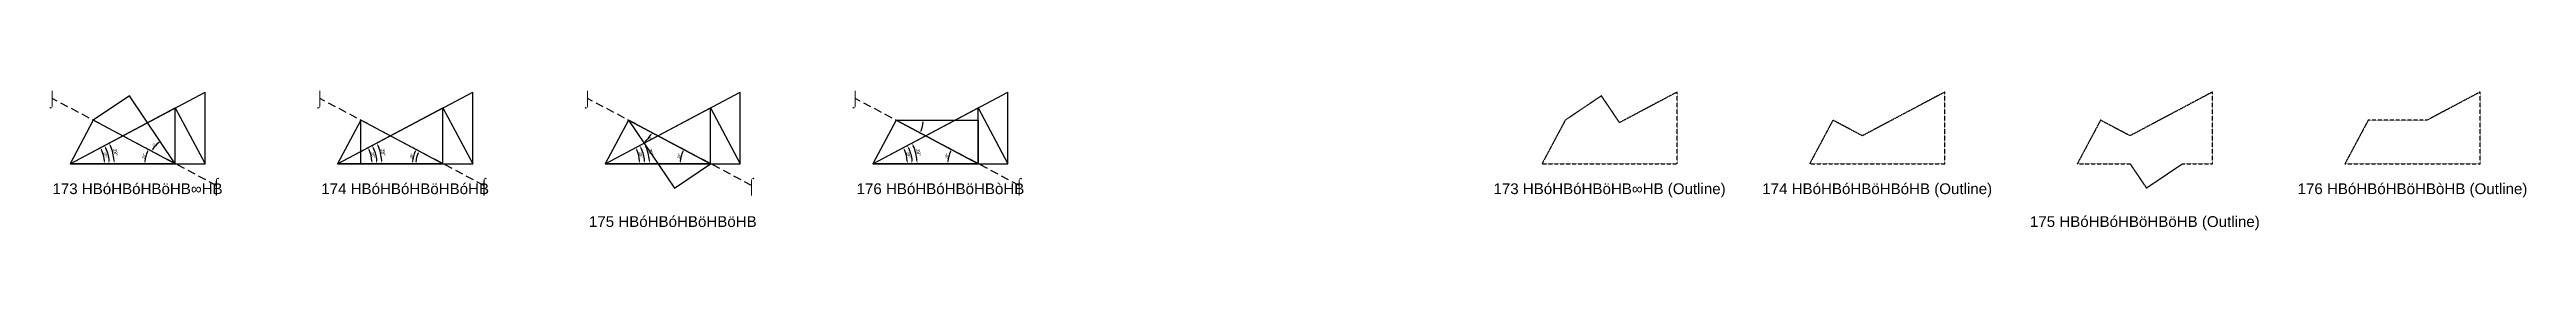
# Model space of a CAD drawing. Header units: millimetres. Extents: x 123348 to 671342, y -3335564 to 24518.
# Drawn here: x 247554 to 522692, y -1744938 to -1729402 of the extents above; entities that cross this region are included whole.
import ezdxf
from ezdxf.enums import TextEntityAlignment as Align

# ---------------------------------------------------------------- set-up
doc = ezdxf.new("R2010")
doc.units = ezdxf.units.MM
doc.header["$PDMODE"] = 35
doc.linetypes.add('DASHED', pattern=[19.05, 12.7, -6.35])
for name, color, linetype in [('BASE', 170, 'Continuous'), ('HYPOTENUSE', 20, 'Continuous'), ('PERPENDICULAR', 90, 'Continuous')]:
    doc.layers.add(name, color=color, linetype=linetype)
doc.styles.add('Arial', font='arial.ttf')
doc.dimstyles.new('ISO-25', dxfattribs={"dimtxt": 250, "dimasz": 100, "dimexe": 1.25, "dimexo": 0.625, "dimgap": 100, "dimtad": 1, "dimdec": 0, "dimtxsty": 'Arial', "dimcen": 2.5, "dimadec": 0, "dimazin": 0, "dimtfac": 1, "dimtdec": 0, "dimtmove": 0, "dimatfit": 3, "dimfxl": 1, "dimarcsym": 0})

# ---------------------------------------------------------------- blocks, each defined once
blk = doc.blocks.new('*D2')
at = {"color": 0, "lineweight": -2, "ltscale": 100, "transparency": 16777216}
blk.add_arc((0, 0), 4906, 4.08845, 23.91155, dxfattribs=at)
at = {"color": 0, "ltscale": 100, "transparency": 16777216}
for points in [[(4432, 1963), (4537, 2014), (4332, 2303)], [(4952, 352), (4835, 348), (4906, 0)]]:
    blk.add_solid(points, dxfattribs=at)
at = {"layer": 'Defpoints', "color": 0, "ltscale": 100, "transparency": 16777216}
for p in [(15000, 7976), (0, 0), (0, 0), (4841, 796), (15000, 0)]:
    blk.add_point(p, dxfattribs=at)
at = {"color": 0, "ltscale": 100, "transparency": 16777216, "insert": (5055, 1260), "char_height": 400, "attachment_point": 5, "rotation": 284, "style": 'Arial'}
blk.add_mtext('28°', dxfattribs=at)
blk = doc.blocks.new('GTN')
at = {"layer": 'BASE'}
blk.add_line((0, 0), (15000, 0), dxfattribs=at)
at = {"layer": 'HYPOTENUSE'}
blk.add_line((0, 0), (15000, 7975.6), dxfattribs=at)
at = {"layer": 'PERPENDICULAR'}
blk.add_line((15000, 0), (15000, 7975.6), dxfattribs=at)
at = {"color": 4, "ltscale": 100}
dim = blk.add_angular_dim_2l(base=(4841, 795.6), line1=((0, 0), (15000, 0)), line2=((0, 0), (15000, 7975.6)), dimstyle='ISO-25', override={"dimtxt": 400, "dimasz": 350, "dimgap": 100}, dxfattribs=at)
dim.commit()
dim.dimension.update_dxf_attribs({"geometry": '*D2', "text_midpoint": (5055.4, 1260.5)})

msp = doc.modelspace()

# ---------------------------------------------------------------- linework, layer by layer
at = {"linetype": 'DASHED', "ltscale": 70}
for p, q in [((266080, -1739949), (247847, -1730255)), ((295810, -1739949), (277577, -1730255)), ((325540, -1739949), (307307, -1730255)), ((355270, -1739949), (337037, -1730255))]:
    msp.add_line(p, q, dxfattribs=at)
at = {"linetype": 'DASHED'}
for points in [[(413342, -1737526), (428342, -1737526), (428342, -1729550), (421949, -1732949), (419938, -1729968), (415920, -1732678)], [(445650, -1732678), (443072, -1737526), (458072, -1737526), (458072, -1729550), (448919, -1734417)], [(475380, -1732678), (472802, -1737526), (478649, -1737526), (480478, -1740236), (484496, -1737526), (487802, -1737526), (487802, -1729550), (478649, -1734417)], [(511649, -1732678), (505110, -1732678), (502532, -1737526), (517532, -1737526), (517532, -1729550)]]:
    msp.add_lwpolyline(points, close=True, dxfattribs=at)

# ---------------------------------------------------------------- block references
for p in [(249828, -1737526), (279558, -1737526), (309287, -1737526), (339017, -1737526)]:
    msp.add_blockref('GTN', p, dxfattribs=at)
at = {"linetype": 'DASHED', "ltscale": 100}
for p, xscale, yscale, zscale, rotation in [((261522, -1737526), 0.6077706275583871, 0.6077706275583871, 0.6077706275583871, 124.0000000000001), ((311865, -1732678), 0.607770627558389, 0.607770627558389, 0.607770627558389, 304.0000000000001), ((249828, -1737526), -0.882947592858929, 0.882947592858929, 0.882947592858929, 208), ((261522, -1737526), 0.6883428104611129, 0.6883428104611129, 0.6883428104611129, 152), ((279558, -1737526), -0.882947592858929, 0.882947592858929, 0.882947592858929, 208), ((291251, -1737526), 0.6883428104611129, 0.6883428104611129, 0.6883428104611129, 152), ((309287, -1737526), -0.882947592858929, 0.882947592858929, 0.882947592858929, 208), ((320981, -1737526), 0.6883428104611129, 0.6883428104611129, 0.6883428104611129, 152), ((339017, -1737526), -0.882947592858929, 0.882947592858929, 0.882947592858929, 208), ((350711, -1737526), 0.6883428104611129, 0.6883428104611129, 0.6883428104611129, 152), ((341595, -1732678), -0.607770627558389, 0.6077706275583891, 0.607770627558389, 180)]:
    msp.add_blockref('GTN', p, dxfattribs=dict(at, xscale=xscale, yscale=yscale, zscale=zscale, rotation=rotation))
for p, xscale, yscale, zscale in [((249828, -1737526), 0.7795964517353771, 0.7795964517353771, 0.7795964517353771), ((279558, -1737526), 0.7795964517353771, 0.7795964517353771, 0.7795964517353771), ((291251, -1737526), -0.607770627558389, 0.6077706275583891, 0.607770627558389), ((309287, -1737526), 0.7795964517353771, 0.7795964517353771, 0.7795964517353771), ((339017, -1737526), 0.7795964517353771, 0.7795964517353771, 0.7795964517353771)]:
    msp.add_blockref('GTN', p, dxfattribs=dict(at, xscale=xscale, yscale=yscale, zscale=zscale))

# ---------------------------------------------------------------- texts
at = {"linetype": 'DASHED', "ltscale": 100, "style": 'Arial'}
for s, p in [('⌡', (247847, -1730255)), ('⌡', (277577, -1730255)), ('⌡', (307307, -1730255)), ('⌡', (337037, -1730255)), ('173 HBóHBóHBöHB∞HB', (257328, -1740317)), ('⌠', (266080, -1739949)), ('174 HBóHBóHBöHBóHB', (287058, -1740317)), ('⌠', (295810, -1739949)), ('⌠', (325540, -1739949)), ('176 HBóHBóHBöHBòHB', (346517, -1740317)), ('⌠', (355270, -1739949)), ('173 HBóHBóHBöHB∞HB (Outline)', (420842, -1740317)), ('174 HBóHBóHBöHBóHB (Outline)', (450572, -1740317)), ('176 HBóHBóHBöHBòHB (Outline)', (510032, -1740317)), ('175 HBóHBóHBöHBöHB', (316787, -1743976)), ('175 HBóHBóHBöHBöHB (Outline)', (480302, -1743976))]:
    msp.add_text(s, height=1200, dxfattribs=at).set_placement(p, align=Align.MIDDLE_CENTER)

doc.saveas('drawing.dxf')
